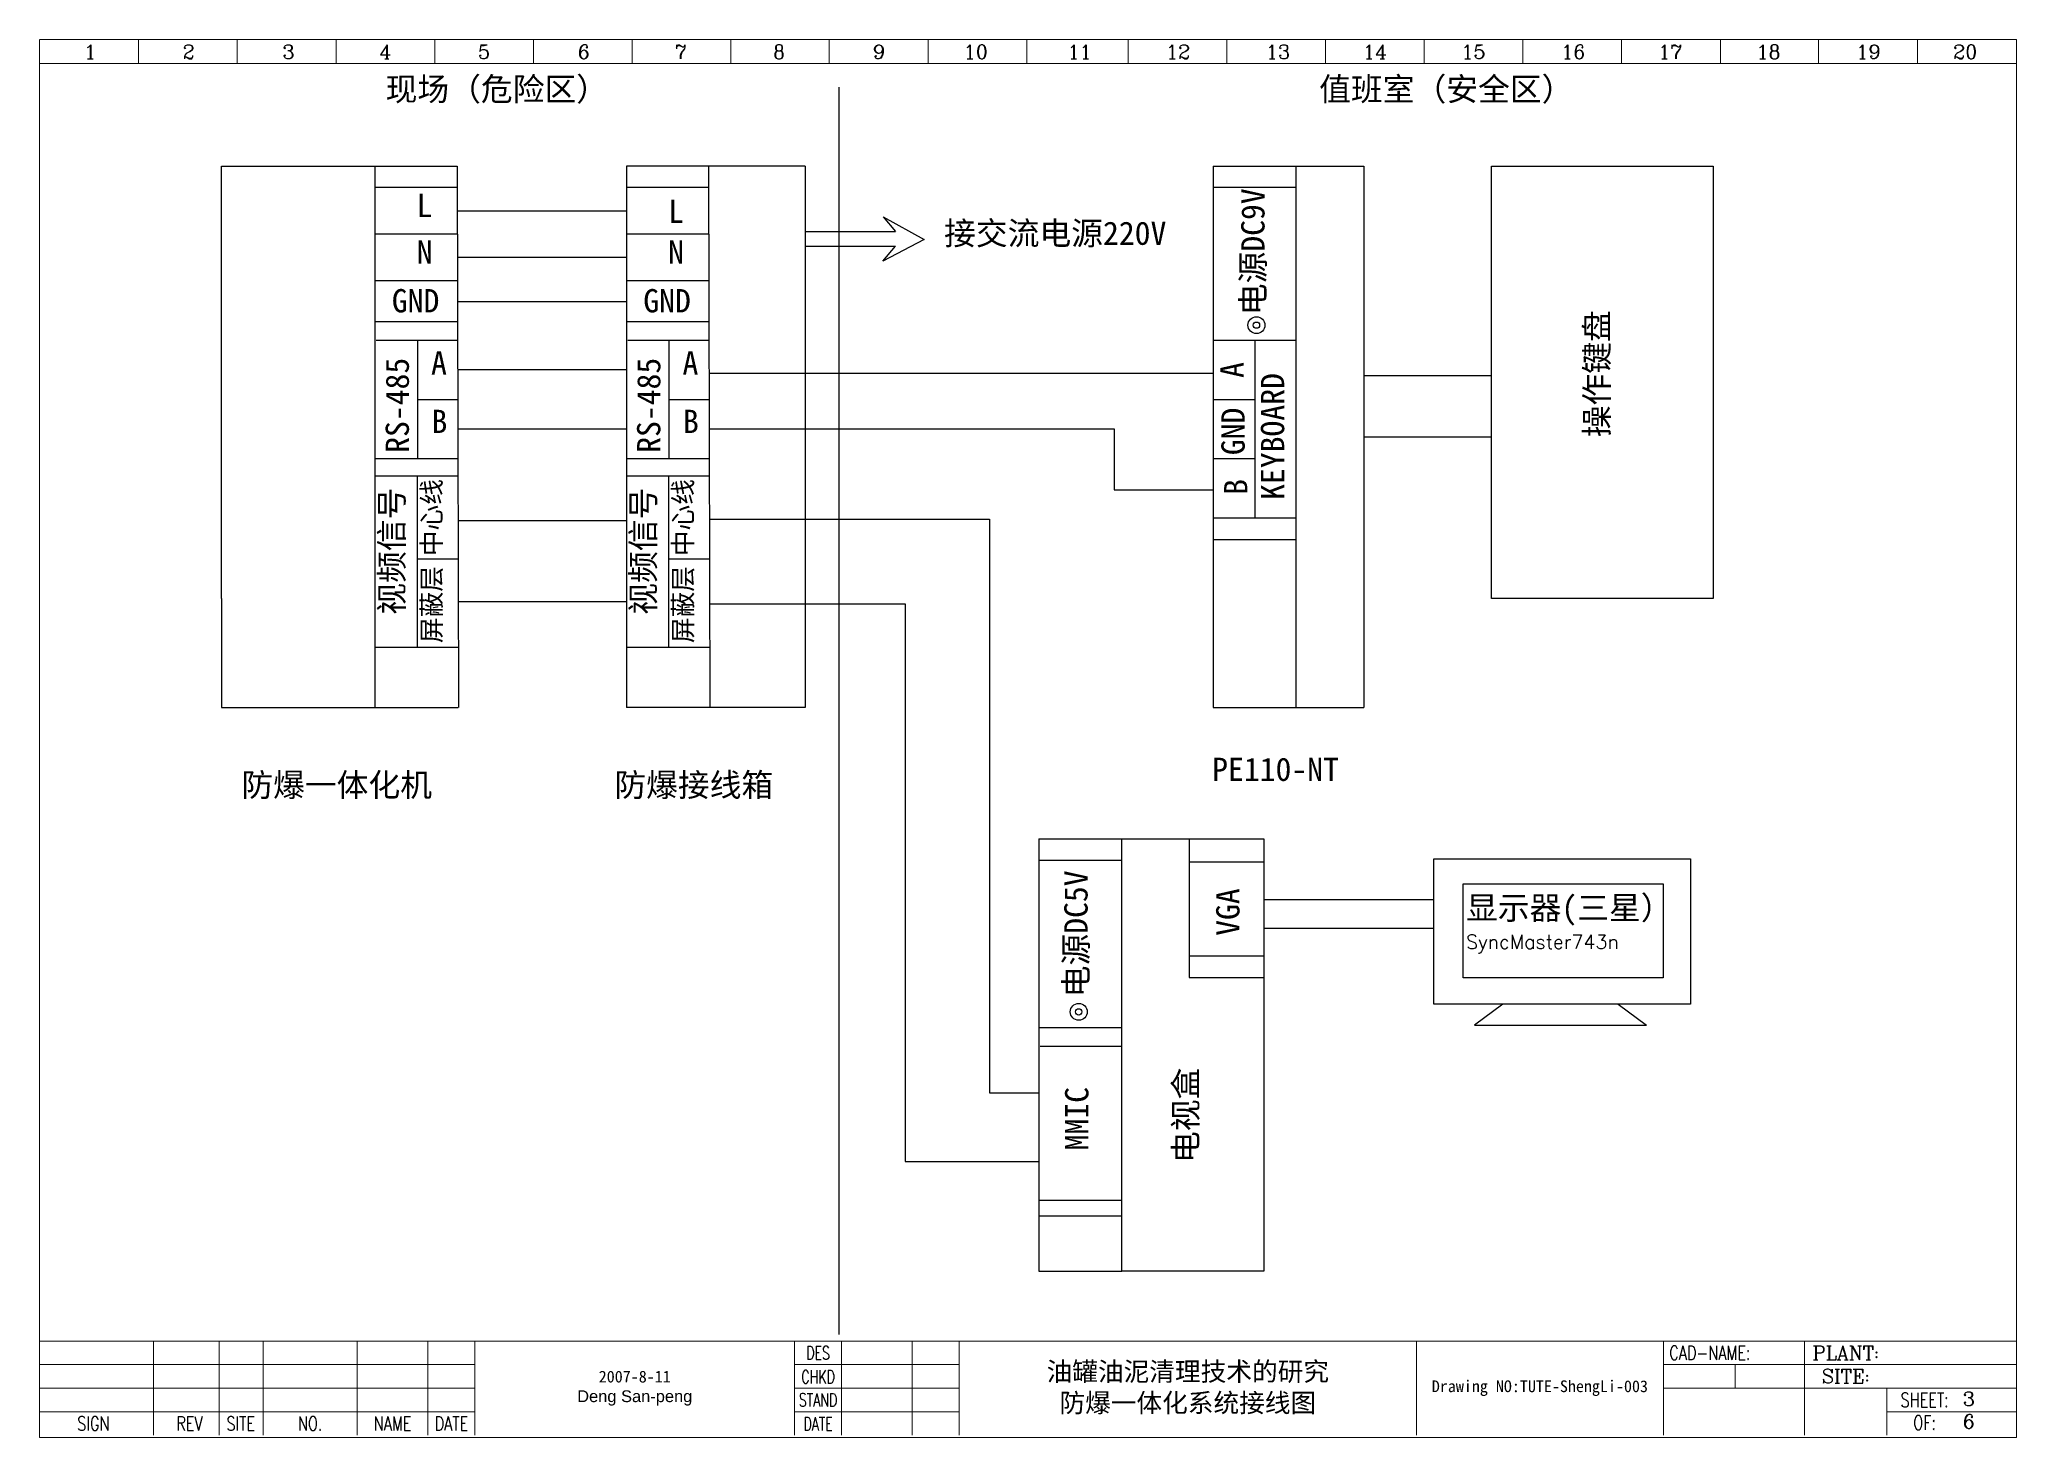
# Model space of a CAD drawing. Header units: millimetres. Extents: x 1552 to 2898, y -96 to 563.
# Drawn here: x 2477.5 to 2897.5, y 266.4 to 563.5 of the extents above; entities that cross this region are included whole.
import ezdxf
from ezdxf.enums import TextEntityAlignment as Align

# ---------------------------------------------------------------- set-up
doc = ezdxf.new("R2010")
doc.units = ezdxf.units.MM
doc.header["$LTSCALE"] = 5
doc.layers.get('0').update_dxf_attribs({"lineweight": 15})
doc.layers.add('1轮廓实线层', color=7, linetype='Continuous')
doc.layers.add('图层1', color=7, linetype='Continuous')
doc.layers.add('2', color=4, linetype='Continuous', lineweight=15)
doc.styles.add('HZ0', font='TXT.SHX', dxfattribs={"width": 0.75, "bigfont": 'gbcbig.shx'})
doc.styles.add('ROMANC', font='ROMANC', dxfattribs={"height": 4})
doc.styles.get("Standard").update_dxf_attribs({"font": 'SimSun.ttf', "height": 2.5})
doc.styles.add('W1', font='ROMANC')

msp = doc.modelspace()

# ---------------------------------------------------------------- texts
at = {"color": 0, "style": 'ROMANC'}
for s, p in [('3', (2886.12, 273.1)), ('6', (2886.12, 268.27))]:
    msp.add_text(s, height=3, dxfattribs=at).set_placement(p)
at = {"attachment_point": 5}
for s, insert, char_height, width in [('{\\H1.333x;油罐油泥清理技术的研究\\fSimSun|b0|i0|c134|p54;\\P防爆一体化系统接线图}', (2721.48, 276.85), 3, 97.1017), ('Drawing NO:TUTE-ShengLi-003', (2796.28, 276.85), 2.5, 52.5)]:
    msp.add_mtext(s, dxfattribs=dict(at, insert=insert, char_height=char_height, width=width))
at = {"layer": '1轮廓实线层', "insert": (2603.98, 276.85), "char_height": 2.5, "width": 67.8983, "attachment_point": 5}
msp.add_mtext('2007-8-11\\P{\\fArial|b0|i0|c0|p32;Deng San-peng}', dxfattribs=at)
at = {"layer": '2', "color": 0, "style": 'W1'}
for s, p in [('1', (2488.26, 560.88)), ('2', (2509.2, 560.88)), ('3', (2530.41, 560.88)), ('4', (2550.99, 560.88)), ('5', (2571.95, 560.88)), ('6', (2593.17, 560.88)), ('7', (2613.75, 560.88)), ('8', (2634.63, 560.88)), ('9', (2655.84, 560.88)), ('10', (2676.42, 560.88)), ('11', (2698.47, 560.88)), ('12', (2719.41, 560.88)), ('13', (2740.63, 560.88)), ('14', (2761.21, 560.88)), ('15', (2782.16, 560.88)), ('16', (2803.38, 560.88)), ('17', (2823.96, 560.88)), ('18', (2844.84, 560.88)), ('19', (2866.06, 560.88)), ('20', (2886.64, 560.88)), ('PLANT:', (2861.26, 284.35)), ('SITE:', (2861.26, 279.42))]:
    msp.add_text(s, height=3, dxfattribs=at).set_placement(p, align=Align.MIDDLE)
at = {"layer": '2', "color": 0, "style": 'HZ0'}
for s, height, width, p in [('DES', 2.8, 0.7, (2642.93, 284.35)), ('CAD-NAME:', 3, 0.75, (2832.39, 284.35)), ('CHKD', 2.8, 0.7, (2642.93, 279.27)), ('STAND', 2.8, 0.7, (2642.93, 274.35)), ('SHEET:', 3, 0.75, (2878.02, 274.35)), ('SIGN', 3, 0.75, (2488.96, 269.35)), ('REV', 3, 0.75, (2509.37, 269.35)), ('SITE', 3, 0.75, (2520.26, 269.35)), ('NO.', 3, 0.75, (2535.03, 269.35)), ('NAME', 3, 0.75, (2552.53, 269.35)), ('DATE', 3, 0.75, (2565.03, 269.35)), ('DATE', 2.8, 0.7, (2642.93, 269.27)), ('OF:', 3, 0.75, (2878.02, 269.52))]:
    msp.add_text(s, height=height, dxfattribs=dict(at, width=width)).set_placement(p, align=Align.MIDDLE)
at = {"layer": '图层1', "char_height": 4.95, "attachment_point": 1}
for s, insert, width in [('{\\fSimSun|b0|i0|c134|p54;现场（危险区）}', (2551.04, 555.42), 106.1592), ('{\\fSimSun|b0|i0|c134|p54;值班室（安全区）}', (2749.39, 555.42), 106.1592), ('L', (2557.64, 530.7), 17.3061), ('L', (2611.06, 529.45), 17.3061), ('{\\fSimSun|b0|i0|c134|p54;接交流电源220}V', (2669.7, 524.79), 106.1592), ('N', (2557.66, 520.8), 17.3061), ('N', (2611.08, 520.8), 17.3061), ('GND', (2552.37, 510.44), 17.3061), ('GND', (2605.79, 510.44), 17.3061), ('A', (2560.7, 497.22), 17.3061), ('A', (2614.12, 497.22), 17.3061), ('B', (2560.8, 484.79), 17.3061), ('B', (2614.23, 484.79), 17.3061), ('{\\fSimSun|b0|i0|c134|p54;防爆一体化机}', (2520.39, 407.54), 106.1592), ('{\\fSimSun|b0|i0|c134|p54;防爆接线箱}', (2599.64, 407.54), 106.1592), ('PE110-NT', (2726.65, 410.86), 106.1592), ('{\\fSimSun|b0|i0|c134|p54;显示器}({\\fSimSun|b0|i0|c134|p54;三星）\\P\\Ftxt.shx|c0;\\H0.6x;SyncMaster743n}', (2780.59, 381.42), 42.4843)]:
    msp.add_mtext(s, dxfattribs=dict(at, insert=insert, width=width))
at = {"layer": '图层1', "attachment_point": 1, "rotation": 90}
for s, insert, char_height, width in [('{\\fSimSun|b0|i0|c134|p54;电源}DC9V', (2732.83, 504.88), 4.95, 34.8797), ('{\\fSimSun|b0|i0|c134|p54;操作键盘}', (2805.91, 478.95), 4.95, 139.4976), ('RS-485', (2551.05, 475.64), 4.95, 34.8797), ('RS-485', (2604.47, 475.64), 4.95, 34.8797), ('A', (2728.39, 491.56), 4.95, 17.3061), ('KEYBOARD', (2737.01, 465.64), 4.95, 40.0048), ('GND', (2728.61, 475.14), 4.95, 17.3061), ('{\\fSimSun|b0|i0|c134|p54;视频信号}', (2549.87, 441.22), 4.95, 34.8797), ('{\\fSimSun|b0|i0|c134|p54;中心线}', (2558.8, 453.68), 4, 17.3061), ('{\\fSimSun|b0|i0|c134|p54;视频信号}', (2603.29, 441.22), 4.95, 34.8797), ('{\\fSimSun|b0|i0|c134|p54;\\H0.8081x;中心线}', (2612.22, 453.68), 4.95, 17.3061), ('B', (2729.19, 466.7), 4.95, 17.3061), ('{\\fSimSun|b0|i0|c134|p54;屏蔽层}', (2558.79, 435.2), 4, 17.3061), ('{\\fSimSun|b0|i0|c134|p54;屏蔽层}', (2612.21, 435.2), 4, 17.3061), ('{\\fSimSun|b0|i0|c134|p54;电源}DC5V', (2695.24, 359.92), 4.95, 34.8797), ('VGA', (2727.51, 372.99), 4.95, 17.3061), ('{\\fSimSun|b0|i0|c134|p54;电视盒}', (2718.54, 324.71), 4.95, 40.0048), ('MMIC', (2695.41, 327.39), 4.95, 17.3061)]:
    msp.add_mtext(s, dxfattribs=dict(at, insert=insert, char_height=char_height, width=width))

# ---------------------------------------------------------------- linework, layer by layer
at = {"color": 0}
for p, q in [((2897.53, 563.48), (2477.53, 563.48)), ((2845.03, 286.85), (2852.53, 286.85))]:
    msp.add_line(p, q, dxfattribs=at)
at = {"linetype": 'Continuous'}
for p, q in [((2498.57, 563.44), (2498.57, 558.38)), ((2519.54, 558.33), (2519.54, 563.44)), ((2540.52, 563.44), (2540.52, 558.38)), ((2561.49, 563.44), (2561.49, 558.33)), ((2582.46, 563.44), (2582.46, 558.33)), ((2603.43, 563.44), (2603.43, 558.38)), ((2624.41, 563.44), (2624.41, 558.38)), ((2645.27, 563.44), (2645.27, 558.33)), ((2666.3, 563.44), (2666.3, 558.33)), ((2687.31, 563.45), (2687.31, 558.38)), ((2708.78, 563.44), (2708.78, 558.38)), ((2729.76, 558.33), (2729.76, 563.44)), ((2750.73, 563.44), (2750.73, 558.38)), ((2771.7, 563.44), (2771.7, 558.33)), ((2792.67, 563.44), (2792.67, 558.38)), ((2813.65, 563.44), (2813.65, 558.38)), ((2834.62, 563.44), (2834.62, 558.38)), ((2855.49, 563.44), (2855.49, 558.38)), ((2876.51, 563.44), (2876.51, 558.38))]:
    msp.add_line(p, q, dxfattribs=at)
at = {"layer": '2', "color": 0}
for p, q in [((2477.53, 563.38), (2477.53, 266.38)), ((2897.53, 266.38), (2897.53, 563.48)), ((2897.46, 558.38), (2477.53, 558.38)), ((2477.52, 286.85), (2897.44, 286.85)), ((2501.72, 286.85), (2501.72, 266.85)), ((2515.67, 286.85), (2515.67, 266.85)), ((2525.03, 286.85), (2525.03, 266.85)), ((2545.03, 286.85), (2545.03, 266.85)), ((2560.03, 286.85), (2560.03, 266.85)), ((2570.03, 286.85), (2570.03, 266.85)), ((2637.93, 286.85), (2637.93, 266.85)), ((2647.93, 286.85), (2647.93, 266.85)), ((2662.93, 286.85), (2662.93, 266.85)), ((2672.93, 286.85), (2672.93, 266.85)), ((2770.03, 286.85), (2770.03, 266.85)), ((2822.53, 286.85), (2822.53, 266.85)), ((2852.5, 286.9), (2852.5, 266.85)), ((2477.52, 281.85), (2570.03, 281.85)), ((2637.93, 281.85), (2672.93, 281.85)), ((2897.44, 281.85), (2822.53, 281.85)), ((2837.79, 281.85), (2837.79, 276.85)), ((2477.52, 276.85), (2570.03, 276.85)), ((2672.93, 276.85), (2637.93, 276.85)), ((2897.44, 276.85), (2822.53, 276.85)), ((2870.01, 276.85), (2870.01, 266.85)), ((2477.52, 271.85), (2570.03, 271.85)), ((2637.93, 271.85), (2672.93, 271.85)), ((2869.98, 271.85), (2897.44, 271.85)), ((2477.53, 266.38), (2897.53, 266.38))]:
    msp.add_line(p, q, dxfattribs=at)
at = {"layer": '图层1'}
for p, q in [((2647.33, 553.38), (2647.33, 288.24)), ((2516.2, 444.71), (2516.2, 536.58)), ((2516.2, 536.58), (2566.26, 536.58)), ((2548.79, 536.58), (2548.79, 421.54)), ((2566.24, 536.58), (2566.51, 421.54)), ((2602.21, 536.58), (2602.21, 421.54)), ((2640.16, 536.58), (2602.21, 536.58)), ((2619.66, 536.58), (2619.93, 421.54)), ((2640.16, 536.58), (2640.16, 421.54)), ((2726.87, 536.58), (2726.87, 421.54)), ((2726.87, 536.58), (2744.34, 536.58)), ((2744.34, 536.58), (2758.85, 536.58)), ((2744.51, 421.54), (2744.51, 536.58)), ((2758.85, 536.58), (2758.85, 421.54)), ((2548.98, 532.09), (2566.27, 532.09)), ((2602.41, 532.09), (2619.69, 532.09)), ((2727.07, 532.09), (2744.36, 532.09)), ((2566.25, 527.08), (2602.21, 527.08)), ((2656.79, 525.78), (2659.35, 522.66)), ((2656.79, 525.78), (2665.46, 520.97)), ((2548.98, 522.19), (2566.3, 522.19)), ((2602.41, 522.19), (2619.72, 522.19)), ((2640.16, 522.66), (2659.35, 522.66)), ((2665.46, 520.97), (2656.68, 516.36)), ((2566.27, 517.23), (2602.21, 517.23)), ((2640.16, 519.57), (2659.35, 519.57)), ((2656.68, 516.36), (2659.35, 519.57)), ((2548.98, 512.29), (2566.32, 512.29)), ((2602.4, 512.29), (2619.74, 512.29)), ((2566.3, 507.8), (2602.21, 507.8)), ((2548.98, 503.58), (2566.33, 503.58)), ((2602.4, 503.58), (2619.75, 503.58)), ((2549.06, 499.59), (2566.42, 499.59)), ((2557.81, 499.59), (2557.81, 474.42)), ((2602.48, 499.59), (2619.84, 499.59)), ((2611.23, 499.59), (2611.23, 474.42)), ((2726.87, 499.58), (2744.51, 499.58)), ((2735.69, 499.58), (2735.69, 461.83)), ((2566.33, 493.37), (2602.21, 493.37)), ((2619.78, 492.6), (2726.87, 492.6)), ((2758.85, 492.05), (2786, 492.05)), ((2557.81, 487), (2566.37, 487)), ((2611.23, 487), (2619.79, 487)), ((2726.87, 487), (2735.69, 487)), ((2566.35, 480.73), (2602.21, 480.73)), ((2619.78, 480.76), (2705.82, 480.76)), ((2705.82, 480.76), (2705.82, 467.75)), ((2758.85, 479.06), (2786, 479.06)), ((2548.79, 474.42), (2566.47, 474.41)), ((2548.79, 470.78), (2566.39, 470.78)), ((2557.73, 470.78), (2557.73, 434.35)), ((2602.21, 474.42), (2619.89, 474.41)), ((2602.21, 470.78), (2619.82, 470.78)), ((2611.15, 470.78), (2611.15, 434.35)), ((2726.87, 474.41), (2735.69, 474.41)), ((2705.82, 467.75), (2726.87, 467.75)), ((2566.39, 461.28), (2602.21, 461.28)), ((2619.83, 461.57), (2679.32, 461.57)), ((2679.32, 461.57), (2679.32, 339.6)), ((2726.87, 461.83), (2744.51, 461.83)), ((2726.87, 457.21), (2744.51, 457.21)), ((2557.73, 453.13), (2566.43, 453.13)), ((2611.15, 453.13), (2619.85, 453.13)), ((2516.2, 444.71), (2516.2, 421.54)), ((2566.45, 444.01), (2602.21, 444.01)), ((2619.88, 443.54), (2661.46, 443.54)), ((2661.46, 443.54), (2661.46, 325.04)), ((2548.79, 434.35), (2566.46, 434.35)), ((2602.21, 434.35), (2619.88, 434.35)), ((2516.2, 421.54), (2566.49, 421.54)), ((2640.16, 421.54), (2602.21, 421.54)), ((2726.87, 421.54), (2758.85, 421.54)), ((2689.8, 393.57), (2707.27, 393.57)), ((2689.8, 393.57), (2689.8, 301.71)), ((2707.27, 393.57), (2721.78, 393.57)), ((2707.44, 301.71), (2707.44, 393.57)), ((2721.78, 393.57), (2737.66, 393.57)), ((2721.78, 393.57), (2721.78, 364.12)), ((2737.66, 393.57), (2737.66, 301.71)), ((2690, 389.09), (2707.29, 389.08)), ((2721.78, 388.7), (2737.66, 388.7)), ((2737.66, 380.72), (2773.78, 380.72)), ((2737.66, 374.65), (2773.78, 374.65)), ((2737.66, 368.67), (2721.78, 368.67)), ((2721.78, 364.12), (2737.66, 364.12)), ((2788.39, 358.48), (2782.4, 353.99)), ((2812.92, 358.48), (2818.91, 353.99)), ((2690, 353.53), (2707.35, 353.53)), ((2782.4, 353.99), (2818.91, 353.99)), ((2690.08, 349.53), (2707.44, 349.53)), ((2679.32, 339.6), (2689.8, 339.6)), ((2661.46, 325.04), (2689.8, 325.04)), ((2689.8, 316.84), (2707.44, 316.84)), ((2689.8, 313.47), (2707.44, 313.47)), ((2689.8, 301.71), (2707.49, 301.71)), ((2721.78, 301.71), (2707.49, 301.71)), ((2737.66, 301.71), (2721.78, 301.71))]:
    msp.add_line(p, q, dxfattribs=at)
for points in [[(2786, 536.58), (2833.12, 536.58), (2833.12, 444.71), (2786, 444.71)], [(2773.78, 389.37), (2828.26, 389.37), (2828.26, 358.48), (2773.78, 358.48)], [(2779.98, 384.06), (2822.46, 384.06), (2822.46, 364.03), (2779.98, 364.03)]]:
    msp.add_lwpolyline(points, close=True, dxfattribs=at)
for centre, radius in [((2736.06, 502.77), 1.8), ((2736.06, 502.77), 0.669), ((2698.3, 356.83), 1.8), ((2698.3, 356.83), 0.669)]:
    msp.add_circle(centre, radius, dxfattribs=at)

msp.set_redraw_order([(e.dxf.handle, doc.entitydb.next_handle()) for e in msp.query("TEXT MTEXT ATTDEF DIMENSION ARC_DIMENSION")])  # texts and dimensions are drawn at this point

doc.saveas('drawing.dxf')
